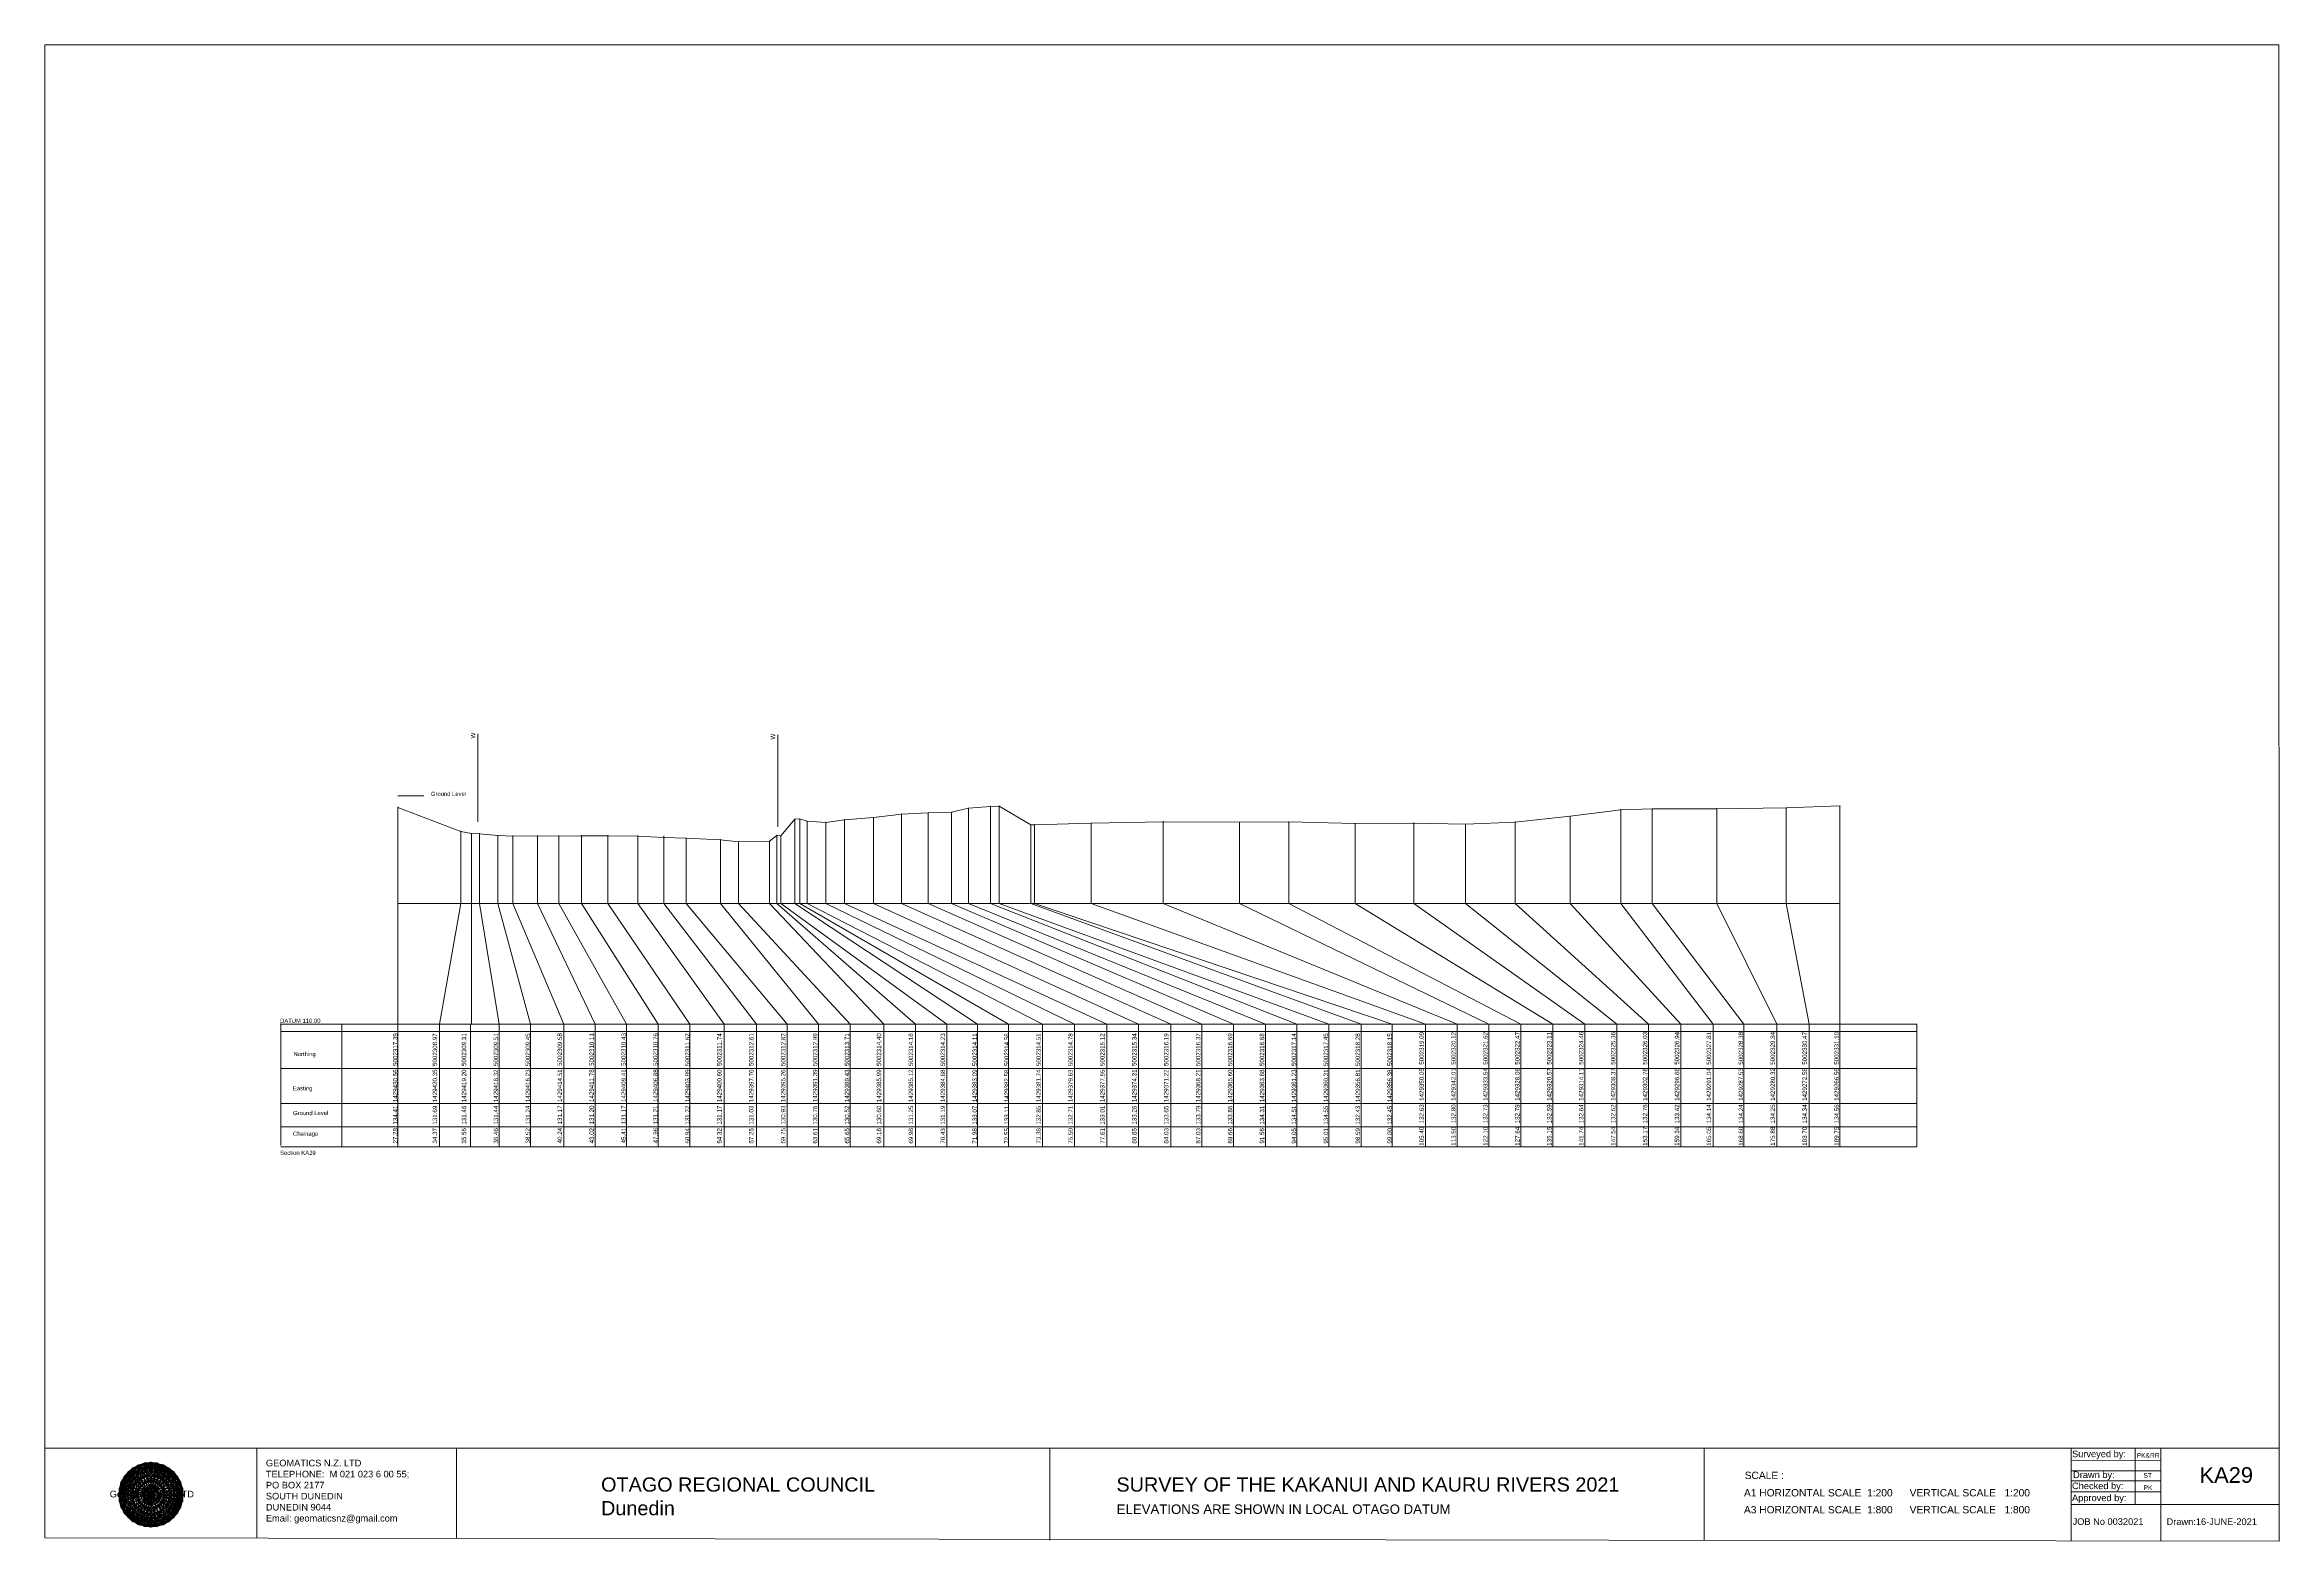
# Model space of a CAD drawing. Header units: millimetres. Extents: x -4102225 to 9709333, y -443196 to 2258209.
# Drawn here: x 987479 to 1239256, y 51739 to 220314 of the extents above; entities that cross this region are included whole.
import ezdxf

# ---------------------------------------------------------------- set-up
doc = ezdxf.new("R2010")
doc.units = ezdxf.units.MM
doc.header["$PDMODE"] = 35
doc.header["$PDSIZE"] = 20
doc.layers.get('0').update_dxf_attribs({"lineweight": 0})
doc.layers.add('geo', color=7, linetype='Continuous', lineweight=0)
doc.styles.get("Standard").update_dxf_attribs({"font": 'arial.ttf'})

# ---------------------------------------------------------------- blocks, each defined once
blk = doc.blocks.new('Geomatics_Circle_SPT')
at = {"layer": 'geo', "color": 2, "linetype": 'Continuous', "lineweight": 0}
for p, q in [((0, 25.2), (-25.2, 0)), ((-24.7, 4.9), (-4.9, 24.7)), ((-24.7, -4.9), (4.9, 24.7)), ((-9.7, 23.3), (-23.3, 9.6)), ((9.7, 23.3), (-23.3, -9.7)), ((-21, 14), (-14, 21)), ((-21, -14), (14, 21)), ((0, 0), (-17.8, 17.8)), ((-14, 21), (21, -14)), ((23.3, -9.7), (-9.7, 23.3)), ((-4.9, 24.7), (24.7, -4.9)), ((25.2, 0), (0, 25.2)), ((0, 0), (17.8, 17.8)), ((4.9, 24.7), (24.7, 4.9)), ((23.3, 9.7), (9.7, 23.3)), ((14, 21), (21, 14)), ((17.8, 18.1), (17.8, 18.1)), ((4.9, -24.7), (-24.7, 4.9)), ((-24.7, 0), (0, -24.7)), ((-23.3, 9.7), (9.7, -23.3)), ((14, -21), (-21, 14)), ((0, 0), (-17.8, -17.8)), ((21, 14), (-14, -21)), ((-9.7, -23.3), (23.3, 9.7)), ((24.7, 4.9), (-4.9, -24.7)), ((0, 0), (17.8, -17.8)), ((0, -24.8), (25.2, 0)), ((-4.9, -24.7), (-24.7, -4.9)), ((-23.3, -9.7), (-9.7, -23.3)), ((-14, -21), (-21, -14)), ((24.7, -4.9), (4.9, -24.7)), ((9.7, -23.3), (23.3, -9.7)), ((21, -14), (14, -21)), ((-17.8, -17.8), (-17.8, -17.8)), ((4.9, -24.7), (4.9, -24.7)), ((18.1, -17.8), (18.1, -17.8))]:
    blk.add_line(p, q, dxfattribs=at)
at = {"layer": 'geo', "color": 1, "linetype": 'Continuous', "lineweight": 0}
for p, q in [((-25.2, 0), (9.7, 23.3)), ((-25.2, 0), (-9.6, 23.3)), ((-4.9, 24.8), (-24.7, -4.9)), ((4.9, 24.7), (-24.7, 4.9)), ((14, 21), (-24.7, -4.9)), ((-14, 21), (-24.7, 4.9)), ((-23.3, 9.7), (0, 25.2)), ((-23.3, -9.6), (0, 25.2)), ((-23.3, -9.6), (17.8, 17.8)), ((-23.3, 9.7), (-17.8, 17.9)), ((-23.3, -9.6), (-17.8, 17.9)), ((-23.3, 9.7), (17.8, 17.8)), ((4.9, 24.8), (-21, -14)), ((-4.9, 24.7), (-21, 14)), ((14, 21), (-21, 14)), ((-14, 21), (-21, -14)), ((-17.9, 17.6), (-17.9, 17.6)), ((-17.8, 17.8), (9.7, 23.3)), ((-17.8, 17.8), (-9.6, 23.3)), ((-17.8, -17.8), (9.7, 23.3)), ((-17.8, -17.8), (-9.7, 23.3)), ((-9.7, -23.3), (-17.8, 17.8)), ((-17.8, 17.8), (9.7, -23.3)), ((-17.8, 17.8), (23.3, -9.6)), ((-17.8, 17.8), (23.3, 9.7)), ((4.9, 24.7), (-14, 21)), ((-4.9, 24.7), (-14, -20.9)), ((0, 0), (-14, 21)), ((-14, 21), (-4.9, -24.7)), ((-14, 21), (-14, 21)), ((24.7, -4.9), (-14, 21)), ((21, 14), (-14, 21)), ((-9.8, 23.1), (-9.8, 23.1)), ((-9.7, 23.3), (0, 25.2)), ((-9.7, 23.3), (0, -25.2)), ((-9.7, -23.3), (0, 25.2)), ((-9.6, 23.3), (17.8, -17.8)), ((-9.6, 23.3), (25.2, 0)), ((-9.6, 23.3), (17.8, 17.8)), ((-9.6, -23.3), (17.8, 17.9)), ((0, 0), (-4.9, 24.7)), ((-4.9, 24.7), (-4.9, 24.7)), ((21, -14), (-4.9, 24.7)), ((24.8, 4.9), (-4.9, 24.7)), ((14, 21), (-4.9, 24.7)), ((-0.2, 25.1), (-0.2, 25.1)), ((0, 25.2), (9.7, -23.3)), ((0, 25.2), (23.3, -9.7)), ((0, 25.2), (23.3, 9.7)), ((0, 25.2), (9.7, 23.3)), ((0, 0), (4.9, 24.7)), ((0, -25.2), (9.7, 23.3)), ((0, 0), (14, 21)), ((21, 14), (4.9, 24.8)), ((14, -21), (4.9, 24.7)), ((24.7, -4.9), (4.9, 24.7)), ((4.9, 24.7), (4.9, 24.7)), ((4.9, -24.7), (14, 21)), ((9.4, 23.3), (9.4, 23.3)), ((9.7, 23.3), (17.8, -17.8)), ((9.7, 23.3), (25.2, 0)), ((9.7, 23.3), (17.8, 17.9)), ((17.8, 17.8), (9.7, -23.3)), ((21, -14), (14, 21)), ((24.7, 4.9), (14, 21)), ((14, 21), (14, 21)), ((17.6, 17.9), (17.6, 17.9)), ((17.8, 17.8), (23.3, -9.7)), ((17.8, 17.8), (23.3, 9.7)), ((-25.2, 0), (23.3, 9.7)), ((-25.2, 0), (-23.3, 9.7)), ((-23.3, -9.7), (-25.2, 0)), ((-9.6, -23.3), (-25.2, 0)), ((9.7, -23.3), (-25.2, 0)), ((21, 14), (-24.7, 4.9)), ((-21, 14), (-24.7, -4.9)), ((0, 0), (-24.7, 4.9)), ((-24.7, 4.9), (-21, -14)), ((-24.7, 4.9), (-4.9, -24.7)), ((-24.7, 4.9), (14, -21)), ((-24.7, 4.9), (-24.7, 4.9)), ((0, 0), (-24.7, -4.9)), ((-17.8, -17.8), (-23.3, 9.7)), ((0, -25.2), (-23.3, 9.7)), ((-23.3, 9.7), (17.8, -17.8)), ((-23.3, 9.7), (25.2, 0)), ((-23.3, 9.4), (-23.3, 9.4)), ((-23.3, -9.7), (25.2, 0)), ((0, 0), (-21, 14)), ((-21, 14), (-14, -21)), ((-21, 14), (4.9, -24.7)), ((-21, 14), (-21, 14)), ((24.7, 4.9), (-21, 14)), ((0, 0), (-21, -14)), ((-17.8, -17.8), (23.3, 9.7)), ((-14, -21), (24.7, 4.9)), ((0, 0), (-14, -21)), ((25.2, 0), (-9.6, -23.3)), ((-4.9, -24.7), (21, 14)), ((0, 0), (-4.9, -24.7)), ((0, 0), (21, 14)), ((23.3, 9.7), (0, -25.2)), ((0, 0), (24.8, 4.9)), ((0, 0), (4.9, -24.7)), ((0, 0), (14, -21)), ((0, 0), (21, -14)), ((0, 0), (24.8, -4.9)), ((4.9, -24.7), (24.7, 4.9)), ((25.2, 0), (9.7, -23.3)), ((14, -21), (21, 14)), ((23.3, 9.7), (17.8, -17.8)), ((24.7, -4.9), (21, 14)), ((21, 14), (21, 14)), ((21, -14), (24.7, 4.9)), ((23.1, 9.8), (23.1, 9.8)), ((23.3, 9.7), (25.2, 0)), ((25.2, 0), (23.3, -9.6)), ((24.7, 4.9), (24.7, 4.9)), ((25.1, 0.2), (25.1, 0.2)), ((-25.2, 0), (23.3, -9.7)), ((-25.1, -0.2), (-25.1, -0.2)), ((-24.7, -4.9), (-24.7, -4.9)), ((-24.7, -4.9), (-14, -21)), ((-24.7, -4.9), (4.9, -24.7)), ((-24.7, -4.9), (21, -14)), ((-17.8, -17.8), (-23.3, -9.7)), ((0, -25.2), (-23.3, -9.6)), ((17.8, -17.8), (-23.3, -9.6)), ((-23.1, -9.8), (-23.1, -9.8)), ((-21, -14), (24.7, -4.9)), ((-21, -14), (-21, -14)), ((-21, -14), (-4.9, -24.7)), ((-21, -14), (14, -21)), ((23.3, -9.7), (-17.8, -17.8)), ((-14, -21), (21, -14)), ((-4.9, -24.7), (24.7, -4.9)), ((23.3, -9.6), (0, -25.2)), ((4.9, -24.7), (21, -14)), ((14, -21), (24.7, -4.9)), ((23.3, -9.6), (17.8, -17.8)), ((21, -14), (21, -14)), ((23.3, -9.4), (23.3, -9.4)), ((24.7, -4.9), (24.7, -4.9)), ((-9.6, -23.3), (-17.8, -17.8)), ((9.7, -23.3), (-17.8, -17.8)), ((-17.6, -17.9), (-17.6, -17.9)), ((-14, -21), (-14, -21)), ((-14, -21), (4.9, -24.7)), ((17.8, -17.8), (-9.7, -23.3)), ((0, -25.2), (-9.7, -23.3)), ((-9.4, -23.3), (-9.4, -23.3)), ((-4.9, -24.7), (14, -21)), ((-4.9, -24.7), (-4.9, -24.7)), ((9.7, -23.3), (0, -25.2)), ((0.2, -25.1), (0.2, -25.1)), ((4.9, -24.7), (4.9, -24.7)), ((17.8, -17.8), (9.7, -23.3)), ((9.8, -23.1), (9.8, -23.1)), ((14, -21), (14, -21)), ((17.9, -17.6), (17.9, -17.6))]:
    blk.add_line(p, q, dxfattribs=at)
at = {"layer": 'geo', "color": 114, "linetype": 'Continuous', "lineweight": 0}
for p, q in [((17.9, 17.8), (-25.2, 0)), ((-24.7, 4.9), (14, 21)), ((9.7, 23.3), (-23.3, 9.7)), ((-20.9, 14), (4.9, 24.7)), ((0, 25.2), (-17.8, 17.8)), ((-17.8, 17.8), (0, -25.2)), ((-14, 21), (-4.9, 24.7)), ((4.9, -24.7), (-14, 21)), ((0, 0), (-9.7, 23.3)), ((-4.9, 24.7), (14, -21)), ((17.8, -17.8), (0, 25.2)), ((0, 0), (9.7, 23.3)), ((4.9, 24.7), (21, -14)), ((23.3, -9.7), (9.7, 23.3)), ((14, 21), (24.7, -4.9)), ((25.2, 0), (17.8, 17.8)), ((-24.7, -4.9), (21, 14)), ((-14, -21), (-24.7, 4.9)), ((0, 0), (-23.3, 9.7)), ((-23.3, 9.7), (-9.7, -23.3)), ((0, 0), (-23.3, -9.7)), ((-4.9, -24.7), (-21, 14)), ((24.8, 4.9), (-20.9, -14)), ((0, 0), (-9.7, -23.3)), ((0, 0), (23.3, 9.7)), ((0, 0), (9.7, -23.3)), ((0, 0), (23.3, -9.7)), ((21, 14), (24.7, 4.9)), ((-25.2, 0), (-17.8, -17.8)), ((-21, -14), (-24.7, -4.9)), ((-17.8, -17.8), (25.2, 0)), ((24.8, -4.9), (-14, -21)), ((-9.6, -23.3), (23.3, -9.7)), ((21, -14), (-4.9, -24.8)), ((0, -25.2), (17.9, -17.8)), ((14, -21), (4.9, -24.8))]:
    blk.add_line(p, q, dxfattribs=at)
at = {"layer": 'geo', "color": 250, "linetype": 'Continuous', "lineweight": 0}
for p, q in [((-17.8, 17.8), (17.8, 17.8)), ((-17.8, -17.8), (-17.8, 17.8)), ((-14, 21), (-14, 21)), ((14, 21), (-14, 21)), ((-14, 20.9), (-14, -21)), ((-9.7, 23.3), (9.7, 23.3)), ((-9.7, -23.3), (-9.7, 23.3)), ((-4.9, 24.7), (4.9, 24.7)), ((-4.9, 24.7), (-4.9, -24.7)), ((0, 0), (0, 25.2)), ((4.9, 24.7), (4.9, -24.7)), ((9.7, -23.3), (9.7, 23.3)), ((14, 21), (14, -21)), ((17.8, -17.8), (17.8, 17.8)), ((0, 0), (-25.2, 0)), ((24.7, 4.9), (-24.7, 4.9)), ((-24.7, 4.9), (-24.7, -4.9)), ((-23.3, 9.7), (23.3, 9.7)), ((-23.3, 9.7), (-23.3, 9.7)), ((-23.3, -9.7), (-23.3, 9.7)), ((21, 14), (-21, 14)), ((-21, 14), (-21, -14)), ((0, 0), (0, -25.2)), ((0, 0), (25.2, 0)), ((21, 14), (21, 14)), ((21, -14), (21, 14)), ((23.3, 9.7), (23.3, -9.7)), ((24.7, 4.9), (24.7, 4.9)), ((24.7, -4.9), (24.7, 4.9)), ((-24.7, -4.9), (24.7, -4.9)), ((23.3, -9.7), (-23.3, -9.7)), ((-21, -14), (21, -14)), ((17.8, -17.8), (-17.8, -17.8)), ((-14, -21), (14, -21)), ((9.7, -23.3), (-9.7, -23.3)), ((-4.9, -24.7), (4.9, -24.7))]:
    blk.add_line(p, q, dxfattribs=at)
blk = doc.blocks.new('GeomaticsNZ TITLE BLOCK')
at = {"color": 7, "linetype": 'Continuous', "lineweight": 0}
for p, q in [((0, 94.9), (0, 1579.2)), ((0, 1579.2), (2363.4, 1579.2)), ((2363.4, 1579.2), (2364, 94.9)), ((2364, 94.9), (0, 94.9)), ((0, 94.9), (0, 0)), ((15.9, 94.9), (2364, 94.9)), ((224.3, 95.2), (224.3, -0.3)), ((2364, 94.9), (382.6, 94.9)), ((435.8, 95.2), (435.8, -0.7)), ((1063.4, 94.9), (1063.4, -2.4)), ((1755.4, 94.9), (1755.4, -2.6)), ((2143.9, 94.9), (2143.7, -3)), ((2211.5, 94.9), (2211.5, 36.1)), ((2238.6, 94.8), (2238.6, -3.2)), ((2364, -3.5), (2364, 94.9)), ((2143.9, 81.9), (2238.6, 81.7)), ((2143.9, 71), (2238.6, 71)), ((2143.6, 60.4), (2238.6, 60.4)), ((2143.8, 48.6), (2238.6, 48.6)), ((2143.8, 35.4), (2364, 35.3)), ((0, 0), (2364, -3.5))]:
    blk.add_line(p, q, dxfattribs=at)
at = {"color": 7, "linetype": 'Continuous', "lineweight": 0, "xscale": 1.36, "yscale": 1.36, "zscale": 1.36}
blk.add_blockref('Geomatics_Circle_SPT', (112.4, 45.7), dxfattribs=at)
at = {"color": 7, "linetype": 'Continuous', "lineweight": 0}
for s, p in [('PK&RR', (2213.2, 84.8)), ('ST', (2220.3, 63.6)), ('PK', (2220.4, 50.6))]:
    blk.add_text(s, height=5, dxfattribs=at).set_placement(p)
at = {"color": 7, "linetype": 'Continuous', "lineweight": 0, "attachment_point": 1}
for s, width, heights, insert, char_height in [('{\\C256;GEOMATICS N.Z. LTD                   \\PTELEPHONE:  M 021 023 6 00 55;\\PPO BOX 2177\\PSOUTH DUNEDIN\\PDUNEDIN 9044\\PEmail: geomaticsnz@gmail.com}', 3535.727, [94.7], (234, 82.7), 7), ('{\\C256;Surveyed by:}', 3535.727, [0], (2144.7, 92.4), 7), ('{\\C256;Geomatics N.Z. LTD                   }', 125.079, [15.8], (68.8, 49.9), 7), ('{\\C256;OTAGO REGIONAL COUNCIL\\PDunedin}', 3535.727, [0], (588.6, 64), 15), ('{\\C256;SURVEY OF THE KAKANUI AND KAURU RIVERS 2021}', 3535.727, [0], (1133.8, 64), 15), ('{\\C256;Checked by:}', 3535.727, [0], (2144.7, 58.6), 7), ('{\\C256;Drawn by:}', 3535.727, [0], (2145.8, 70.4), 7), ('{\\C256;ELEVATIONS ARE SHOWN IN LOCAL OTAGO DATUM}', 3535.727, [0], (1134.1, 35.4), 10), ('{\\C256;Approved by:}', 3535.727, [0], (2144.7, 45.9), 7), ('{\\C256;JOB No 0032021}', 3535.727, [0], (2145.3, 20.8), 7), ('{\\C256;Drawn:16-JUNE-2021}', 3535.727, [0], (2244.7, 20.7), 7)]:
    blk.add_mtext_dynamic_manual_height_columns(s, width=width, gutter_width=159, heights=heights, dxfattribs=dict(at, insert=insert, char_height=char_height))

msp = doc.modelspace()

# ---------------------------------------------------------------- linework, layer by layer
at = {"lineweight": 0}
for p, q in [((1036283.374, 132791.53), (1036283.374, 142704.36)), ((1070072.576, 132227.618), (1070072.576, 142586.256)), ((1027275.326, 134411), (1027275.326, 126882.437)), ((1084029.455, 133648), (1084029.455, 123569.204)), ((1087034.385, 133788), (1087034.385, 123569.204)), ((1089663.441, 133858), (1089663.441, 123569.204)), ((1091563.417, 134308), (1091563.417, 123569.204)), ((1094053.469, 134508), (1094053.469, 123569.204)), ((1095007.748, 134548), (1095007.748, 123569.204)), ((1165047.081, 134135), (1165047.081, 123569.204)), ((1168602.572, 134244), (1168602.572, 123569.204)), ((1175875.685, 134254), (1175875.685, 123569.204)), ((1183697.734, 134344), (1183697.734, 123569.204)), ((1189745.963, 134563), (1189745.963, 96175.74)), ((1034371.899, 131691), (1034371.899, 123569.204)), ((1035558.934, 131461), (1035558.934, 123569.204)), ((1036458.821, 131440), (1036458.821, 123569.204)), ((1038518.475, 131240), (1038518.475, 123569.204)), ((1040239.988, 131170), (1040239.988, 123569.204)), ((1043017.033, 131200), (1043017.033, 123569.204)), ((1045408.496, 131170), (1045408.496, 123569.204)), ((1047959.798, 131210), (1047959.798, 123569.204)), ((1050943.285, 131220), (1050943.285, 123569.204)), ((1054315.145, 131170), (1054315.145, 123569.204)), ((1057251.212, 131220), (1057251.212, 123569.204)), ((1059754.857, 130929), (1059754.857, 123569.204)), ((1069984.886, 131249), (1069984.886, 123569.204)), ((1070427.499, 131189), (1070427.499, 123569.204)), ((1071984.505, 133069), (1071984.505, 123569.204)), ((1072553.135, 133109), (1072553.135, 123569.204)), ((1073377.331, 132849), (1073377.331, 123569.204)), ((1075504.297, 132709), (1075504.297, 123569.204)), ((1077611.492, 133009), (1077611.492, 123569.204)), ((1080850.242, 133258), (1080850.242, 123569.204)), ((1098590.23, 132428), (1098590.23, 123569.204)), ((1098997.229, 132448), (1098997.229, 123569.204)), ((1105396.57, 132627), (1105396.57, 123569.204)), ((1113501.389, 132797), (1113501.389, 123569.204)), ((1122098.675, 132726), (1122098.675, 123569.204)), ((1127643.948, 132776), (1127643.948, 123569.204)), ((1135148.787, 132586), (1135148.787, 123569.204)), ((1141735.123, 132636), (1141735.123, 123569.204)), ((1147544.894, 132515), (1147544.894, 123569.204)), ((1153173.159, 132755), (1153173.159, 123569.204)), ((1159340.606, 133415), (1159340.606, 123569.204)), ((1063609.423, 130759), (1063609.423, 123569.204)), ((1065652.335, 130519), (1065652.335, 123569.204)), ((1069156.535, 130599), (1069156.535, 123569.204)), ((1027275.326, 126882.437), (1027275.326, 96175.74)), ((1027275.326, 123569.204), (1189745.963, 123569.204)), ((1034371.899, 123569.204), (1031958.246, 110000)), ((1035558.934, 123569.204), (1035558.934, 110000)), ((1036458.821, 123569.204), (1038702.299, 110000)), ((1038518.475, 123569.204), (1042222.152, 110000)), ((1040239.988, 123569.204), (1045964.385, 110000)), ((1043017.033, 123569.204), (1049505.553, 110000)), ((1045408.496, 123569.204), (1053034.083, 110000)), ((1047959.798, 123569.204), (1056613.886, 110000)), ((1050943.285, 123569.204), (1060160.999, 110000)), ((1054315.145, 123569.204), (1064021.322, 110000)), ((1057251.212, 123569.204), (1067668.898, 110000)), ((1059754.857, 123569.204), (1071131.738, 110000)), ((1063609.423, 123569.204), (1074678.168, 110000)), ((1065652.335, 123569.204), (1078236.075, 110000)), ((1069156.535, 123569.204), (1082016.122, 110000)), ((1069984.886, 123569.204), (1085580.622, 110000)), ((1070427.499, 123569.204), (1089135.01, 110000)), ((1071984.505, 123569.204), (1092587.979, 110000)), ((1072553.135, 123569.204), (1096073.74, 110000)), ((1073377.331, 123569.204), (1099918.999, 110000)), ((1075504.297, 123569.204), (1103501.33, 110000)), ((1077611.492, 123569.204), (1107148.052, 110000)), ((1080850.242, 123569.204), (1110701.826, 110000)), ((1084029.455, 123569.204), (1114358.488, 110000)), ((1087034.385, 123569.204), (1117851.697, 110000)), ((1089663.441, 123569.204), (1121439.63, 110000)), ((1091563.417, 123569.204), (1125010.518, 110000)), ((1094053.469, 123569.204), (1128573.822, 110000)), ((1095007.748, 123569.204), (1132162.37, 110000)), ((1098590.23, 123569.204), (1135813.772, 110000)), ((1098997.229, 123569.204), (1139294.512, 110000)), ((1105396.57, 123569.204), (1143048.257, 110000)), ((1113501.389, 123569.204), (1146631.34, 110000)), ((1122098.675, 123569.204), (1150177.871, 110000)), ((1127643.948, 123569.204), (1153781.347, 110000)), ((1135148.787, 123569.204), (1157411.4, 110000)), ((1141735.123, 123569.204), (1161007.053, 110000)), ((1147544.894, 123569.204), (1164606.532, 110000)), ((1153173.159, 123569.204), (1168199.795, 110000)), ((1159340.606, 123569.204), (1171837.977, 110000)), ((1165047.081, 123569.204), (1175478.858, 110000)), ((1168602.572, 123569.204), (1178938.146, 110000)), ((1175875.685, 123569.204), (1182631.974, 110000)), ((1183697.734, 123569.204), (1186267.15, 110000)), ((1014069.814, 110000), (1014069.814, 99503.744)), ((1014069.814, 110000), (1198426.236, 110000)), ((1014069.814, 109153.568), (1198426.236, 109153.568)), ((1031958.246, 96175.74), (1031958.246, 110000)), ((1035455.758, 96175.74), (1035455.758, 110000)), ((1038702.299, 96175.74), (1038702.299, 110000)), ((1042222.152, 96175.74), (1042222.152, 110000)), ((1045964.385, 96175.74), (1045964.385, 110000)), ((1049505.553, 96175.74), (1049505.553, 110000)), ((1053034.083, 96175.74), (1053034.083, 110000)), ((1056613.886, 96175.74), (1056613.886, 110000)), ((1060160.999, 96175.74), (1060160.999, 110000)), ((1064021.322, 96175.74), (1064021.322, 110000)), ((1067668.898, 96175.74), (1067668.898, 110000)), ((1071131.738, 96175.74), (1071131.738, 110000)), ((1074678.168, 96175.74), (1074678.168, 110000)), ((1078236.075, 96175.74), (1078236.075, 110000)), ((1082016.122, 96175.74), (1082016.122, 110000)), ((1085580.622, 96175.74), (1085580.622, 110000)), ((1089135.01, 110000), (1089135.01, 96175.74)), ((1092587.979, 96175.74), (1092587.979, 110000)), ((1096073.74, 96175.74), (1096073.74, 110000)), ((1099918.999, 96175.74), (1099918.999, 110000)), ((1103501.33, 96175.74), (1103501.33, 110000)), ((1107148.052, 96175.74), (1107148.052, 110000)), ((1110701.826, 96175.74), (1110701.826, 110000)), ((1114358.488, 96175.74), (1114358.488, 110000)), ((1117851.697, 96175.74), (1117851.697, 110000)), ((1121439.63, 96175.74), (1121439.63, 110000)), ((1125010.518, 96175.74), (1125010.518, 110000)), ((1128573.822, 96175.74), (1128573.822, 110000)), ((1132162.37, 96175.74), (1132162.37, 110000)), ((1135813.772, 96175.74), (1135813.772, 110000)), ((1139294.512, 96175.74), (1139294.512, 110000)), ((1143048.257, 96175.74), (1143048.257, 110000)), ((1146631.34, 96175.74), (1146631.34, 110000)), ((1150177.871, 96175.74), (1150177.871, 110000)), ((1153781.347, 96175.74), (1153781.347, 110000)), ((1157411.4, 96175.74), (1157411.4, 110000)), ((1161007.053, 96175.74), (1161007.053, 110000)), ((1164606.532, 96175.74), (1164606.532, 110000)), ((1168199.795, 96175.74), (1168199.795, 110000)), ((1171837.977, 96175.74), (1171837.977, 110000)), ((1175478.858, 96175.74), (1175478.858, 110000)), ((1178938.146, 96175.74), (1178938.146, 110000)), ((1182631.974, 96175.74), (1182631.974, 110000)), ((1186267.15, 96175.74), (1186267.15, 110000)), ((1198426.236, 110000), (1198426.236, 96175.74)), ((1014069.814, 105002.084), (1198426.236, 105002.084)), ((1014069.814, 101057.129), (1198426.236, 101057.129)), ((1014069.814, 98421.06), (1198426.236, 98421.06)), ((1014069.814, 96175.74), (1198426.236, 96175.74))]:
    msp.add_line(p, q, dxfattribs=at)
at = {"color": 1, "lineweight": 0}
msp.add_line((1027275.326, 135692.041), (1030182.057, 135692.041), dxfattribs=at)
at = {"color": 7, "lineweight": 0, "transparency": 33554687}
msp.add_line((1014069.814, 110000), (1014069.814, 96302.518), dxfattribs=at)
at = {"color": 7, "lineweight": 0}
msp.add_line((1020972.155, 110000), (1020972.155, 96175.74), dxfattribs=at)
at = {"color": 1, "lineweight": 0}
msp.add_lwpolyline([(1027275.326, 134411), (1034371.899, 131691), (1035558.934, 131461), (1036458.821, 131440), (1038518.475, 131240), (1040239.988, 131170), (1043017.033, 131200), (1045408.496, 131170), (1047959.798, 131210), (1050943.285, 131220), (1054315.145, 131170), (1057251.212, 131030), (1059754.857, 130929), (1063609.423, 130759), (1065652.335, 130519), (1069156.535, 130599), (1069984.886, 131249), (1070427.499, 131189), (1071984.505, 133069), (1072553.135, 133109), (1073377.331, 132849), (1075504.297, 132709), (1077611.492, 133009), (1080850.242, 133258), (1084029.455, 133648), (1087034.385, 133788), (1089663.441, 133858), (1091563.417, 134308), (1094053.469, 134508), (1095007.748, 134548), (1098590.23, 132428), (1098997.229, 132448), (1105396.57, 132627), (1113501.389, 132797), (1122098.675, 132726), (1127643.948, 132776), (1135148.787, 132586), (1141735.123, 132636), (1147544.894, 132515), (1153173.159, 132755), (1159340.606, 133415), (1165047.081, 134135), (1168602.572, 134244), (1175875.685, 134254), (1183697.734, 134344), (1189745.963, 134563)], dxfattribs=at)
at = {"lineweight": 0}
for p in [(1027275.326, 134411), (1084029.455, 133648), (1087034.385, 133788), (1089663.441, 133858), (1091563.417, 134308), (1094053.469, 134508), (1095007.748, 134548), (1165047.081, 134135), (1168602.572, 134244), (1175875.685, 134254), (1183697.734, 134344), (1189745.963, 134563), (1034371.899, 131691), (1035558.934, 131461), (1036458.821, 131440), (1038518.475, 131240), (1040239.988, 131170), (1043017.033, 131200), (1045408.496, 131170), (1047959.798, 131210), (1050943.285, 131220), (1054315.145, 131170), (1057251.212, 131030), (1059754.857, 130929), (1069984.886, 131249), (1070427.499, 131189), (1071984.505, 133069), (1072553.135, 133109), (1073377.331, 132849), (1075504.297, 132709), (1077611.492, 133009), (1080850.242, 133258), (1098590.23, 132428), (1098997.229, 132448), (1105396.57, 132627), (1113501.389, 132797), (1122098.675, 132726), (1127643.948, 132776), (1135148.787, 132586), (1141735.123, 132636), (1147544.894, 132515), (1153173.159, 132755), (1159340.606, 133415), (1063609.423, 130759), (1065652.335, 130519), (1069156.535, 130599), (1014069.814, 110000)]:
    msp.add_point(p, dxfattribs=at)

# ---------------------------------------------------------------- block references
at = {"color": 7, "lineweight": 0, "xscale": 106.5053773992074, "yscale": 106.5053773992074, "zscale": 106.5053773992074}
msp.add_blockref('GeomaticsNZ TITLE BLOCK', (987479.049, 52116.505), dxfattribs=at)

# ---------------------------------------------------------------- texts
at = {"color": 7, "lineweight": 0, "transparency": 33554687}
for s, height, p in [('Ground Level', 473.07414, (1030996.595, 135692.041)), ('DATUM 110.00', 473.07414, (1014002.877, 110135.982)), ('Northing', 473.0741, (1015513.881, 106387.343)), ('Easting', 473.0741, (1015444.997, 102527.941)), ('Ground Level', 473.07414, (1015462.1, 99738.63)), ('Section KA29', 473.07414, (1014002.866, 95257.825)), ('Chainage', 473.0741, (1015464.359, 97414.494))]:
    msp.add_text(s, height=height, dxfattribs=at).set_placement(p)
at = {"lineweight": 0}
for s, p in [('  27.28  134.41  1429430.56  5002317.39', (1027232.695, 96155.276)), ('  34.37  131.69  1429420.35  5002308.97', (1031695.888, 96146.409)), ('  35.56  131.46  1429419.20  5002309.31', (1034970.561, 96146.409)), ('  36.46  131.44  1429418.32  5002309.51', (1038567.156, 96146.409)), ('  38.52  131.24  1429416.23  5002309.45', (1042163.751, 96146.409)), ('  40.24  131.17  1429414.51  5002309.58', (1045760.345, 96166.872)), ('  43.02  131.20  1429411.78  5002310.11', (1049356.94, 96166.872)), ('  45.41  131.17  1429409.41  5002310.43', (1052953.535, 96166.872)), ('  47.96  131.21  1429406.88  5002310.76', (1056550.129, 96166.872)), ('  50.94  131.22  1429403.99  5002311.62', (1060146.724, 96146.75)), ('  54.32  131.17  1429400.60  5002311.74', (1063743.318, 96146.75)), ('  57.25  131.03  1429397.76  5002312.61', (1067339.913, 96146.75)), ('  59.75  130.93  1429395.26  5002312.82', (1070936.508, 96146.75)), ('  63.61  130.76  1429391.39  5002312.99', (1074533.102, 96149.478)), ('  65.65  130.52  1429389.43  5002313.71', (1078129.697, 96149.478)), ('  69.16  130.60  1429385.99  5002314.40', (1081726.292, 96149.478)), ('  69.98  131.25  1429385.12  5002314.18', (1085322.886, 96149.478)), ('  70.43  131.19  1429384.68  5002314.23', (1088919.481, 96142.657)), ('  71.98  133.07  1429383.09  5002314.11', (1092516.076, 96142.657)), ('  72.55  133.11  1429382.58  5002314.56', (1096112.67, 96142.657)), ('  73.38  132.85  1429381.74  5002314.51', (1099709.265, 96142.657)), ('  75.50  132.71  1429379.63  5002314.78', (1103305.859, 96142.657)), ('  77.61  133.01  1429377.55  5002315.12', (1106902.454, 96142.657)), ('  80.85  133.26  1429374.31  5002315.34', (1110499.049, 96147.432)), ('  84.03  133.65  1429371.22  5002316.19', (1114095.643, 96147.432)), ('  87.03  133.79  1429368.21  5002316.37', (1117692.238, 96147.432)), ('  89.66  133.86  1429365.60  5002316.69', (1121288.833, 96147.432)), ('  91.56  134.31  1429363.68  5002316.68', (1124885.427, 96146.75)), ('  94.05  134.51  1429361.23  5002317.14', (1128482.022, 96146.75)), ('  95.01  134.55  1429360.31  5002317.45', (1132078.616, 96146.75)), ('  98.59  132.43  1429356.81  5002318.28', (1135675.211, 96146.75)), ('  99.00  132.45  1429356.38  5002318.15', (1139271.806, 96146.75)), (' 105.40  132.63  1429350.05  5002319.09', (1142868.4, 96099.683)), (' 113.50  132.80  1429342.01  5002320.12', (1146464.995, 96099.683)), (' 122.10  132.73  1429333.54  5002321.62', (1150061.59, 96099.683)), (' 127.64  132.78  1429328.06  5002322.47', (1153658.184, 96099.683)), (' 135.15  132.59  1429320.57  5002323.11', (1157254.779, 96099.683)), (' 141.74  132.64  1429314.11  5002324.46', (1160851.373, 96099.683)), (' 147.54  132.52  1429308.37  5002325.36', (1164447.968, 96099.683)), (' 153.17  132.76  1429302.78  5002326.03', (1168044.563, 96099.683)), (' 159.34  133.42  1429296.68  5002326.94', (1171641.157, 96099.683)), (' 165.05  134.14  1429291.04  5002327.81', (1175237.752, 96099.683)), (' 168.60  134.24  1429287.53  5002328.38', (1178834.347, 96099.683)), (' 175.88  134.25  1429280.32  5002329.34', (1182430.941, 96099.683)), (' 183.70  134.34  1429272.58  5002330.47', (1186027.536, 96099.683)), (' 189.75  134.56  1429266.56  5002331.10', (1189624.13, 96099.683))]:
    msp.add_text(s, height=500, rotation=90, dxfattribs=at).set_placement(p)
at = {"color": 7, "lineweight": 0}
for s, height, p in [('SCALE :  ', 823.5746, (1179020.709, 58754.455)), ('KA29', 1764.8028, (1230266.876, 58323.786)), ('A1 HORIZONTAL SCALE  1:200      VERTICAL SCALE   1:200 ', 823.57462, (1178938.738, 56793.601)), ('A3 HORIZONTAL SCALE  1:800      VERTICAL SCALE   1:800', 823.57462, (1178938.738, 54890.345))]:
    msp.add_text(s, height=height, dxfattribs=at).set_placement(p)
at = {"color": 7, "lineweight": 0, "char_height": 500, "attachment_point": 1, "rotation": 90}
for insert in [(1035495.588, 142162.524), (1069284.79, 142044.419)]:
    msp.add_mtext_dynamic_manual_height_columns('W', width=4277.92851, gutter_width=12.5, heights=[0], dxfattribs=dict(at, insert=insert))

doc.saveas('drawing.dxf')
